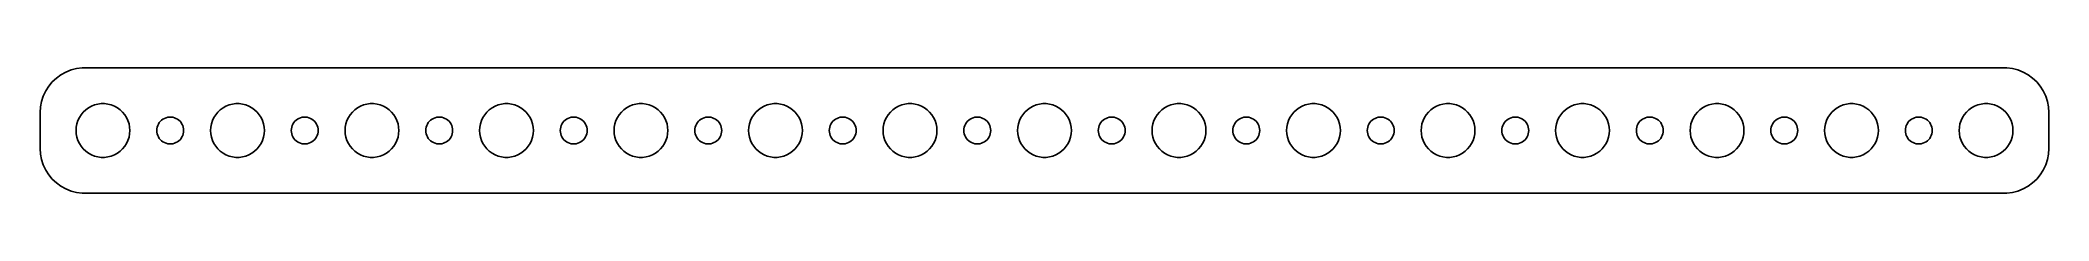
# Model space of a CAD drawing. Header units: metres. Extents: x -112 to 112, y -7 to 7.
import ezdxf

# ---------------------------------------------------------------- set-up
doc = ezdxf.new("R2010")
doc.units = ezdxf.units.M

msp = doc.modelspace()

# ---------------------------------------------------------------- linework, layer by layer
for p, q in [((-108.545, 6.75528), (-109.129, 6.52412)), ((-107.937, 6.91142), (-108.545, 6.75528)), ((-107.314, 6.99013), (-107.937, 6.91142)), ((107.314, 6.99013), (-107.314, 6.99013)), ((107.937, 6.91142), (107.314, 6.99013)), ((108.545, 6.75528), (107.937, 6.91142)), ((109.129, 6.52412), (108.545, 6.75528)), ((-111.045, 4.93892), (-111.382, 4.40877)), ((-110.645, 5.42273), (-111.045, 4.93892)), ((-110.187, 5.85255), (-110.645, 5.42273)), ((-109.679, 6.22163), (-110.187, 5.85255)), ((-109.129, 6.52412), (-109.679, 6.22163)), ((109.679, 6.22163), (109.129, 6.52412)), ((110.187, 5.85255), (109.679, 6.22163)), ((110.645, 5.42273), (110.187, 5.85255)), ((111.045, 4.93892), (110.645, 5.42273)), ((111.382, 4.40877), (111.045, 4.93892)), ((-111.961, 2.62666), (-112, 2)), ((-111.843, 3.24344), (-111.961, 2.62666)), ((-111.649, 3.84062), (-111.843, 3.24344)), ((-111.382, 4.40877), (-111.649, 3.84062)), ((-107.187, 2.05363), (-106.912, 2.31154)), ((-106.912, 2.31154), (-106.607, 2.53297)), ((-106.607, 2.53297), (-106.277, 2.71448)), ((-106.277, 2.71448), (-105.927, 2.85316)), ((-105.927, 2.85316), (-105.562, 2.94685)), ((-105.562, 2.94685), (-105.188, 2.99408)), ((-105.188, 2.99408), (-104.812, 2.99408)), ((-104.812, 2.99408), (-104.438, 2.94685)), ((-104.438, 2.94685), (-104.073, 2.85316)), ((-104.073, 2.85316), (-103.723, 2.71448)), ((-103.723, 2.71448), (-103.393, 2.53297)), ((-103.393, 2.53297), (-103.088, 2.31154)), ((-103.088, 2.31154), (-102.813, 2.05363)), ((-92.1869, 2.05363), (-91.9123, 2.31154)), ((-91.9123, 2.31154), (-91.6075, 2.53297)), ((-91.6075, 2.53297), (-91.2773, 2.71448)), ((-91.2773, 2.71448), (-90.927, 2.85316)), ((-90.927, 2.85316), (-90.5621, 2.94685)), ((-90.5621, 2.94685), (-90.1884, 2.99408)), ((-90.1884, 2.99408), (-89.8116, 2.99408)), ((-89.8116, 2.99408), (-89.4379, 2.94685)), ((-89.4379, 2.94685), (-89.073, 2.85316)), ((-89.073, 2.85316), (-88.7227, 2.71448)), ((-88.7227, 2.71448), (-88.3925, 2.53297)), ((-88.3925, 2.53297), (-88.0877, 2.31154)), ((-88.0877, 2.31154), (-87.8131, 2.05363)), ((-77.1869, 2.05363), (-76.9123, 2.31154)), ((-76.9123, 2.31154), (-76.6075, 2.53297)), ((-76.6075, 2.53297), (-76.2773, 2.71448)), ((-76.2773, 2.71448), (-75.927, 2.85316)), ((-75.927, 2.85316), (-75.5621, 2.94685)), ((-75.5621, 2.94685), (-75.1884, 2.99408)), ((-75.1884, 2.99408), (-74.8116, 2.99408)), ((-74.8116, 2.99408), (-74.4379, 2.94685)), ((-74.4379, 2.94685), (-74.073, 2.85316)), ((-74.073, 2.85316), (-73.7227, 2.71448)), ((-73.7227, 2.71448), (-73.3925, 2.53297)), ((-73.3925, 2.53297), (-73.0877, 2.31154)), ((-73.0877, 2.31154), (-72.8131, 2.05363)), ((-62.1869, 2.05363), (-61.9123, 2.31154)), ((-61.9123, 2.31154), (-61.6075, 2.53297)), ((-61.6075, 2.53297), (-61.2773, 2.71448)), ((-61.2773, 2.71448), (-60.927, 2.85316)), ((-60.927, 2.85316), (-60.5621, 2.94685)), ((-60.5621, 2.94685), (-60.1884, 2.99408)), ((-60.1884, 2.99408), (-59.8116, 2.99408)), ((-59.8116, 2.99408), (-59.4379, 2.94685)), ((-59.4379, 2.94685), (-59.0729, 2.85316)), ((-59.0729, 2.85316), (-58.7227, 2.71448)), ((-58.7227, 2.71448), (-58.3925, 2.53297)), ((-58.3925, 2.53297), (-58.0877, 2.31154)), ((-58.0877, 2.31154), (-57.8131, 2.05363)), ((-47.1869, 2.05363), (-46.9123, 2.31154)), ((-46.9123, 2.31154), (-46.6075, 2.53297)), ((-46.6075, 2.53297), (-46.2773, 2.71448)), ((-46.2773, 2.71448), (-45.927, 2.85316)), ((-45.927, 2.85316), (-45.5621, 2.94685)), ((-45.5621, 2.94685), (-45.1884, 2.99408)), ((-45.1884, 2.99408), (-44.8116, 2.99408)), ((-44.8116, 2.99408), (-44.4379, 2.94685)), ((-44.4379, 2.94685), (-44.0729, 2.85316)), ((-44.0729, 2.85316), (-43.7227, 2.71448)), ((-43.7227, 2.71448), (-43.3925, 2.53297)), ((-43.3925, 2.53297), (-43.0877, 2.31154)), ((-43.0877, 2.31154), (-42.8131, 2.05363)), ((-32.1869, 2.05363), (-31.9123, 2.31154)), ((-31.9123, 2.31154), (-31.6075, 2.53297)), ((-31.6075, 2.53297), (-31.2773, 2.71448)), ((-31.2773, 2.71448), (-30.927, 2.85316)), ((-30.927, 2.85316), (-30.5621, 2.94685)), ((-30.5621, 2.94685), (-30.1884, 2.99408)), ((-30.1884, 2.99408), (-29.8116, 2.99408)), ((-29.8116, 2.99408), (-29.4379, 2.94685)), ((-29.4379, 2.94685), (-29.0729, 2.85316)), ((-29.0729, 2.85316), (-28.7227, 2.71448)), ((-28.7227, 2.71448), (-28.3925, 2.53297)), ((-28.3925, 2.53297), (-28.0877, 2.31154)), ((-28.0877, 2.31154), (-27.8131, 2.05363)), ((-17.1869, 2.05363), (-16.9123, 2.31154)), ((-16.9123, 2.31154), (-16.6075, 2.53297)), ((-16.6075, 2.53297), (-16.2773, 2.71448)), ((-16.2773, 2.71448), (-15.927, 2.85316)), ((-15.927, 2.85316), (-15.5621, 2.94685)), ((-15.5621, 2.94685), (-15.1884, 2.99408)), ((-15.1884, 2.99408), (-14.8116, 2.99408)), ((-14.8116, 2.99408), (-14.4379, 2.94685)), ((-14.4379, 2.94685), (-14.0729, 2.85316)), ((-14.0729, 2.85316), (-13.7227, 2.71448)), ((-13.7227, 2.71448), (-13.3925, 2.53297)), ((-13.3925, 2.53297), (-13.0877, 2.31154)), ((-13.0877, 2.31154), (-12.8131, 2.05363)), ((-2.1869, 2.05363), (-1.91226, 2.31154)), ((-1.91226, 2.31154), (-1.60747, 2.53297)), ((-1.60747, 2.53297), (-1.27733, 2.71448)), ((-1.27733, 2.71448), (-0.927048, 2.85316)), ((-0.927048, 2.85316), (-0.562134, 2.94685)), ((-0.562134, 2.94685), (-0.18837, 2.99408)), ((-0.18837, 2.99408), (0.18837, 2.99408)), ((0.18837, 2.99408), (0.562134, 2.94685)), ((0.562134, 2.94685), (0.927048, 2.85316)), ((0.927048, 2.85316), (1.27733, 2.71448)), ((1.27733, 2.71448), (1.60747, 2.53297)), ((1.60747, 2.53297), (1.91226, 2.31154)), ((1.91226, 2.31154), (2.1869, 2.05363)), ((12.8131, 2.05363), (13.0877, 2.31154)), ((13.0877, 2.31154), (13.3925, 2.53297)), ((13.3925, 2.53297), (13.7227, 2.71448)), ((13.7227, 2.71448), (14.0729, 2.85316)), ((14.0729, 2.85316), (14.4379, 2.94685)), ((14.4379, 2.94685), (14.8116, 2.99408)), ((14.8116, 2.99408), (15.1884, 2.99408)), ((15.1884, 2.99408), (15.5621, 2.94685)), ((15.5621, 2.94685), (15.927, 2.85316)), ((15.927, 2.85316), (16.2773, 2.71448)), ((16.2773, 2.71448), (16.6075, 2.53297)), ((16.6075, 2.53297), (16.9123, 2.31154)), ((16.9123, 2.31154), (17.1869, 2.05363)), ((27.8131, 2.05363), (28.0877, 2.31154)), ((28.0877, 2.31154), (28.3925, 2.53297)), ((28.3925, 2.53297), (28.7227, 2.71448)), ((28.7227, 2.71448), (29.0729, 2.85316)), ((29.0729, 2.85316), (29.4379, 2.94685)), ((29.4379, 2.94685), (29.8116, 2.99408)), ((29.8116, 2.99408), (30.1884, 2.99408)), ((30.1884, 2.99408), (30.5621, 2.94685)), ((30.5621, 2.94685), (30.927, 2.85316)), ((30.927, 2.85316), (31.2773, 2.71448)), ((31.2773, 2.71448), (31.6075, 2.53297)), ((31.6075, 2.53297), (31.9123, 2.31154)), ((31.9123, 2.31154), (32.1869, 2.05363)), ((42.8131, 2.05363), (43.0877, 2.31154)), ((43.0877, 2.31154), (43.3925, 2.53297)), ((43.3925, 2.53297), (43.7227, 2.71448)), ((43.7227, 2.71448), (44.0729, 2.85316)), ((44.0729, 2.85316), (44.4379, 2.94685)), ((44.4379, 2.94685), (44.8116, 2.99408)), ((44.8116, 2.99408), (45.1884, 2.99408)), ((45.1884, 2.99408), (45.5621, 2.94685)), ((45.5621, 2.94685), (45.927, 2.85316)), ((45.927, 2.85316), (46.2773, 2.71448)), ((46.2773, 2.71448), (46.6075, 2.53297)), ((46.6075, 2.53297), (46.9123, 2.31154)), ((46.9123, 2.31154), (47.1869, 2.05363)), ((57.8131, 2.05363), (58.0877, 2.31154)), ((58.0877, 2.31154), (58.3925, 2.53297)), ((58.3925, 2.53297), (58.7227, 2.71448)), ((58.7227, 2.71448), (59.0729, 2.85316)), ((59.0729, 2.85316), (59.4379, 2.94685)), ((59.4379, 2.94685), (59.8116, 2.99408)), ((59.8116, 2.99408), (60.1884, 2.99408)), ((60.1884, 2.99408), (60.5621, 2.94685)), ((60.5621, 2.94685), (60.927, 2.85316)), ((60.927, 2.85316), (61.2773, 2.71448)), ((61.2773, 2.71448), (61.6075, 2.53297)), ((61.6075, 2.53297), (61.9123, 2.31154)), ((61.9123, 2.31154), (62.1869, 2.05363)), ((72.8131, 2.05363), (73.0877, 2.31154)), ((73.0877, 2.31154), (73.3925, 2.53297)), ((73.3925, 2.53297), (73.7227, 2.71448)), ((73.7227, 2.71448), (74.073, 2.85316)), ((74.073, 2.85316), (74.4379, 2.94685)), ((74.4379, 2.94685), (74.8116, 2.99408)), ((74.8116, 2.99408), (75.1884, 2.99408)), ((75.1884, 2.99408), (75.5621, 2.94685)), ((75.5621, 2.94685), (75.927, 2.85316)), ((75.927, 2.85316), (76.2773, 2.71448)), ((76.2773, 2.71448), (76.6075, 2.53297)), ((76.6075, 2.53297), (76.9123, 2.31154)), ((76.9123, 2.31154), (77.1869, 2.05363)), ((87.8131, 2.05363), (88.0877, 2.31154)), ((88.0877, 2.31154), (88.3925, 2.53297)), ((88.3925, 2.53297), (88.7227, 2.71448)), ((88.7227, 2.71448), (89.073, 2.85316)), ((89.073, 2.85316), (89.4379, 2.94685)), ((89.4379, 2.94685), (89.8116, 2.99408)), ((89.8116, 2.99408), (90.1884, 2.99408)), ((90.1884, 2.99408), (90.5621, 2.94685)), ((90.5621, 2.94685), (90.927, 2.85316)), ((90.927, 2.85316), (91.2773, 2.71448)), ((91.2773, 2.71448), (91.6075, 2.53297)), ((91.6075, 2.53297), (91.9123, 2.31154)), ((91.9123, 2.31154), (92.1869, 2.05363)), ((102.813, 2.05363), (103.088, 2.31154)), ((103.088, 2.31154), (103.393, 2.53297)), ((103.393, 2.53297), (103.723, 2.71448)), ((103.723, 2.71448), (104.073, 2.85316)), ((104.073, 2.85316), (104.438, 2.94685)), ((104.438, 2.94685), (104.812, 2.99408)), ((104.812, 2.99408), (105.188, 2.99408)), ((105.188, 2.99408), (105.562, 2.94685)), ((105.562, 2.94685), (105.927, 2.85316)), ((105.927, 2.85316), (106.277, 2.71448)), ((106.277, 2.71448), (106.607, 2.53297)), ((106.607, 2.53297), (106.912, 2.31154)), ((106.912, 2.31154), (107.187, 2.05363)), ((111.649, 3.84062), (111.382, 4.40877)), ((111.843, 3.24344), (111.649, 3.84062)), ((111.961, 2.62666), (111.843, 3.24344)), ((112, 2), (111.961, 2.62666)), ((-112, 2), (-112, -2)), ((-108, 0), (-107.976, 0.375992)), ((-107.976, -0.375992), (-108, 0)), ((-107.976, 0.375992), (-107.906, 0.746063)), ((-107.906, 0.746063), (-107.789, 1.10437)), ((-107.789, 1.10437), (-107.629, 1.44525)), ((-107.629, 1.44525), (-107.427, 1.76335)), ((-107.427, 1.76335), (-107.187, 2.05363)), ((-102.813, 2.05363), (-102.573, 1.76335)), ((-102.573, 1.76335), (-102.371, 1.44525)), ((-102.371, 1.44525), (-102.211, 1.10437)), ((-102.211, 1.10437), (-102.094, 0.746063)), ((-102.094, 0.746063), (-102.024, 0.375992)), ((-102.024, 0.375992), (-102, 0)), ((-102, 0), (-102.024, -0.375992)), ((-99, 0), (-98.9882, 0.187988)), ((-98.9882, -0.187988), (-99, 0)), ((-98.9882, 0.187988), (-98.9529, 0.373032)), ((-98.9529, 0.373032), (-98.8947, 0.552185)), ((-98.8947, 0.552185), (-98.8145, 0.722626)), ((-98.8145, 0.722626), (-98.7135, 0.881668)), ((-98.7135, 0.881668), (-98.5934, 1.02681)), ((-98.5934, 1.02681), (-98.4561, 1.15576)), ((-98.4561, 1.15576), (-98.3037, 1.26648)), ((-98.3037, 1.26648), (-98.1387, 1.35724)), ((-98.1387, 1.35724), (-97.9635, 1.42657)), ((-97.9635, 1.42657), (-97.7811, 1.47342)), ((-97.7811, 1.47342), (-97.5942, 1.49704)), ((-97.5942, 1.49704), (-97.4058, 1.49704)), ((-97.4058, 1.49704), (-97.2189, 1.47342)), ((-97.2189, 1.47342), (-97.0365, 1.42657)), ((-97.0365, 1.42657), (-96.8613, 1.35724)), ((-96.8613, 1.35724), (-96.6963, 1.26648)), ((-96.6963, 1.26648), (-96.5439, 1.15576)), ((-96.5439, 1.15576), (-96.4065, 1.02681)), ((-96.4065, 1.02681), (-96.2865, 0.881668)), ((-96.2865, 0.881668), (-96.1855, 0.722626)), ((-96.1855, 0.722626), (-96.1053, 0.552185)), ((-96.1053, 0.552185), (-96.0471, 0.373032)), ((-96.0471, 0.373032), (-96.0118, 0.187988)), ((-96.0118, 0.187988), (-96, 0)), ((-96, 0), (-96.0118, -0.187988)), ((-93, 0), (-92.9763, 0.375992)), ((-92.9763, -0.375992), (-93, 0)), ((-92.9763, 0.375992), (-92.9057, 0.746063)), ((-92.9057, 0.746063), (-92.7893, 1.10437)), ((-92.7893, 1.10437), (-92.6289, 1.44525)), ((-92.6289, 1.44525), (-92.427, 1.76335)), ((-92.427, 1.76335), (-92.1869, 2.05363)), ((-87.8131, 2.05363), (-87.573, 1.76335)), ((-87.573, 1.76335), (-87.3711, 1.44525)), ((-87.3711, 1.44525), (-87.2107, 1.10437)), ((-87.2107, 1.10437), (-87.0943, 0.746063)), ((-87.0943, 0.746063), (-87.0237, 0.375992)), ((-87.0237, 0.375992), (-87, 0)), ((-87, 0), (-87.0237, -0.375992)), ((-84, 0), (-83.9882, 0.187988)), ((-83.9882, -0.187988), (-84, 0)), ((-83.9882, 0.187988), (-83.9529, 0.373032)), ((-83.9529, 0.373032), (-83.8947, 0.552185)), ((-83.8947, 0.552185), (-83.8145, 0.722626)), ((-83.8145, 0.722626), (-83.7135, 0.881668)), ((-83.7135, 0.881668), (-83.5934, 1.02681)), ((-83.5934, 1.02681), (-83.4561, 1.15576)), ((-83.4561, 1.15576), (-83.3037, 1.26648)), ((-83.3037, 1.26648), (-83.1387, 1.35724)), ((-83.1387, 1.35724), (-82.9635, 1.42657)), ((-82.9635, 1.42657), (-82.7811, 1.47342)), ((-82.7811, 1.47342), (-82.5942, 1.49704)), ((-82.5942, 1.49704), (-82.4058, 1.49704)), ((-82.4058, 1.49704), (-82.2189, 1.47342)), ((-82.2189, 1.47342), (-82.0365, 1.42657)), ((-82.0365, 1.42657), (-81.8613, 1.35724)), ((-81.8613, 1.35724), (-81.6963, 1.26648)), ((-81.6963, 1.26648), (-81.5439, 1.15576)), ((-81.5439, 1.15576), (-81.4065, 1.02681)), ((-81.4065, 1.02681), (-81.2865, 0.881668)), ((-81.2865, 0.881668), (-81.1855, 0.722626)), ((-81.1855, 0.722626), (-81.1053, 0.552185)), ((-81.1053, 0.552185), (-81.0471, 0.373032)), ((-81.0471, 0.373032), (-81.0118, 0.187988)), ((-81.0118, 0.187988), (-81, 0)), ((-81, 0), (-81.0118, -0.187988)), ((-78, 0), (-77.9763, 0.375992)), ((-77.9763, -0.375992), (-78, 0)), ((-77.9763, 0.375992), (-77.9057, 0.746063)), ((-77.9057, 0.746063), (-77.7893, 1.10437)), ((-77.7893, 1.10437), (-77.6289, 1.44525)), ((-77.6289, 1.44525), (-77.427, 1.76335)), ((-77.427, 1.76335), (-77.1869, 2.05363)), ((-72.8131, 2.05363), (-72.573, 1.76335)), ((-72.573, 1.76335), (-72.3711, 1.44525)), ((-72.3711, 1.44525), (-72.2107, 1.10437)), ((-72.2107, 1.10437), (-72.0943, 0.746063)), ((-72.0943, 0.746063), (-72.0237, 0.375992)), ((-72.0237, 0.375992), (-72, 0)), ((-72, 0), (-72.0237, -0.375992)), ((-69, 0), (-68.9882, 0.187988)), ((-68.9882, -0.187988), (-69, 0)), ((-68.9882, 0.187988), (-68.9529, 0.373032)), ((-68.9529, 0.373032), (-68.8947, 0.552185)), ((-68.8947, 0.552185), (-68.8145, 0.722626)), ((-68.8145, 0.722626), (-68.7135, 0.881668)), ((-68.7135, 0.881668), (-68.5934, 1.02681)), ((-68.5934, 1.02681), (-68.4561, 1.15576)), ((-68.4561, 1.15576), (-68.3037, 1.26648)), ((-68.3037, 1.26648), (-68.1387, 1.35724)), ((-68.1387, 1.35724), (-67.9635, 1.42657)), ((-67.9635, 1.42657), (-67.7811, 1.47342)), ((-67.7811, 1.47342), (-67.5942, 1.49704)), ((-67.5942, 1.49704), (-67.4058, 1.49704)), ((-67.4058, 1.49704), (-67.2189, 1.47342)), ((-67.2189, 1.47342), (-67.0365, 1.42657)), ((-67.0365, 1.42657), (-66.8613, 1.35724)), ((-66.8613, 1.35724), (-66.6963, 1.26648)), ((-66.6963, 1.26648), (-66.5439, 1.15576)), ((-66.5439, 1.15576), (-66.4065, 1.02681)), ((-66.4065, 1.02681), (-66.2865, 0.881668)), ((-66.2865, 0.881668), (-66.1855, 0.722626)), ((-66.1855, 0.722626), (-66.1053, 0.552185)), ((-66.1053, 0.552185), (-66.0471, 0.373032)), ((-66.0471, 0.373032), (-66.0118, 0.187988)), ((-66.0118, 0.187988), (-66, 0)), ((-66, 0), (-66.0118, -0.187988)), ((-63, 0), (-62.9763, 0.375992)), ((-62.9763, -0.375992), (-63, 0)), ((-62.9763, 0.375992), (-62.9057, 0.746063)), ((-62.9057, 0.746063), (-62.7893, 1.10437)), ((-62.7893, 1.10437), (-62.6289, 1.44525)), ((-62.6289, 1.44525), (-62.427, 1.76335)), ((-62.427, 1.76335), (-62.1869, 2.05363)), ((-57.8131, 2.05363), (-57.5729, 1.76335)), ((-57.5729, 1.76335), (-57.3711, 1.44525)), ((-57.3711, 1.44525), (-57.2107, 1.10437)), ((-57.2107, 1.10437), (-57.0942, 0.746063)), ((-57.0942, 0.746063), (-57.0237, 0.375992)), ((-57.0237, 0.375992), (-57, 0)), ((-57, 0), (-57.0237, -0.375992)), ((-54, 0), (-53.9882, 0.187988)), ((-53.9882, -0.187988), (-54, 0)), ((-53.9882, 0.187988), (-53.9529, 0.373032)), ((-53.9529, 0.373032), (-53.8947, 0.552185)), ((-53.8947, 0.552185), (-53.8145, 0.722626)), ((-53.8145, 0.722626), (-53.7135, 0.881668)), ((-53.7135, 0.881668), (-53.5934, 1.02681)), ((-53.5934, 1.02681), (-53.4561, 1.15576)), ((-53.4561, 1.15576), (-53.3037, 1.26648)), ((-53.3037, 1.26648), (-53.1387, 1.35724)), ((-53.1387, 1.35724), (-52.9635, 1.42657)), ((-52.9635, 1.42657), (-52.7811, 1.47342)), ((-52.7811, 1.47342), (-52.5942, 1.49704)), ((-52.5942, 1.49704), (-52.4058, 1.49704)), ((-52.4058, 1.49704), (-52.2189, 1.47342)), ((-52.2189, 1.47342), (-52.0365, 1.42657)), ((-52.0365, 1.42657), (-51.8613, 1.35724)), ((-51.8613, 1.35724), (-51.6963, 1.26648)), ((-51.6963, 1.26648), (-51.5439, 1.15576)), ((-51.5439, 1.15576), (-51.4065, 1.02681)), ((-51.4065, 1.02681), (-51.2865, 0.881668)), ((-51.2865, 0.881668), (-51.1855, 0.722626)), ((-51.1855, 0.722626), (-51.1053, 0.552185)), ((-51.1053, 0.552185), (-51.0471, 0.373032)), ((-51.0471, 0.373032), (-51.0118, 0.187988)), ((-51.0118, 0.187988), (-51, 0)), ((-51, 0), (-51.0118, -0.187988)), ((-48, 0), (-47.9763, 0.375992)), ((-47.9763, -0.375992), (-48, 0)), ((-47.9763, 0.375992), (-47.9057, 0.746063)), ((-47.9057, 0.746063), (-47.7893, 1.10437)), ((-47.7893, 1.10437), (-47.6289, 1.44525)), ((-47.6289, 1.44525), (-47.427, 1.76335)), ((-47.427, 1.76335), (-47.1869, 2.05363)), ((-42.8131, 2.05363), (-42.5729, 1.76335)), ((-42.5729, 1.76335), (-42.3711, 1.44525)), ((-42.3711, 1.44525), (-42.2107, 1.10437)), ((-42.2107, 1.10437), (-42.0942, 0.746063)), ((-42.0942, 0.746063), (-42.0237, 0.375992)), ((-42.0237, 0.375992), (-42, 0)), ((-42, 0), (-42.0237, -0.375992)), ((-39, 0), (-38.9882, 0.187988)), ((-38.9882, -0.187988), (-39, 0)), ((-38.9882, 0.187988), (-38.9529, 0.373032)), ((-38.9529, 0.373032), (-38.8947, 0.552185)), ((-38.8947, 0.552185), (-38.8145, 0.722626)), ((-38.8145, 0.722626), (-38.7135, 0.881668)), ((-38.7135, 0.881668), (-38.5934, 1.02681)), ((-38.5934, 1.02681), (-38.4561, 1.15576)), ((-38.4561, 1.15576), (-38.3037, 1.26648)), ((-38.3037, 1.26648), (-38.1387, 1.35724)), ((-38.1387, 1.35724), (-37.9635, 1.42657)), ((-37.9635, 1.42657), (-37.7811, 1.47342)), ((-37.7811, 1.47342), (-37.5942, 1.49704)), ((-37.5942, 1.49704), (-37.4058, 1.49704)), ((-37.4058, 1.49704), (-37.2189, 1.47342)), ((-37.2189, 1.47342), (-37.0365, 1.42657)), ((-37.0365, 1.42657), (-36.8613, 1.35724)), ((-36.8613, 1.35724), (-36.6963, 1.26648)), ((-36.6963, 1.26648), (-36.5439, 1.15576)), ((-36.5439, 1.15576), (-36.4065, 1.02681)), ((-36.4065, 1.02681), (-36.2865, 0.881668)), ((-36.2865, 0.881668), (-36.1855, 0.722626)), ((-36.1855, 0.722626), (-36.1053, 0.552185)), ((-36.1053, 0.552185), (-36.0471, 0.373032)), ((-36.0471, 0.373032), (-36.0118, 0.187988)), ((-36.0118, 0.187988), (-36, 0)), ((-36, 0), (-36.0118, -0.187988)), ((-33, 0), (-32.9763, 0.375992)), ((-32.9763, -0.375992), (-33, 0)), ((-32.9763, 0.375992), (-32.9057, 0.746063)), ((-32.9057, 0.746063), (-32.7893, 1.10437)), ((-32.7893, 1.10437), (-32.6289, 1.44525)), ((-32.6289, 1.44525), (-32.427, 1.76335)), ((-32.427, 1.76335), (-32.1869, 2.05363)), ((-27.8131, 2.05363), (-27.5729, 1.76335)), ((-27.5729, 1.76335), (-27.3711, 1.44525)), ((-27.3711, 1.44525), (-27.2107, 1.10437)), ((-27.2107, 1.10437), (-27.0942, 0.746063)), ((-27.0942, 0.746063), (-27.0237, 0.375992)), ((-27.0237, 0.375992), (-27, 0)), ((-27, 0), (-27.0237, -0.375992)), ((-24, 0), (-23.9882, 0.187988)), ((-23.9882, -0.187988), (-24, 0)), ((-23.9882, 0.187988), (-23.9529, 0.373032)), ((-23.9529, 0.373032), (-23.8947, 0.552185)), ((-23.8947, 0.552185), (-23.8145, 0.722626)), ((-23.8145, 0.722626), (-23.7135, 0.881668)), ((-23.7135, 0.881668), (-23.5934, 1.02681)), ((-23.5934, 1.02681), (-23.4561, 1.15576)), ((-23.4561, 1.15576), (-23.3037, 1.26648)), ((-23.3037, 1.26648), (-23.1387, 1.35724)), ((-23.1387, 1.35724), (-22.9635, 1.42657)), ((-22.9635, 1.42657), (-22.7811, 1.47342)), ((-22.7811, 1.47342), (-22.5942, 1.49704)), ((-22.5942, 1.49704), (-22.4058, 1.49704)), ((-22.4058, 1.49704), (-22.2189, 1.47342)), ((-22.2189, 1.47342), (-22.0365, 1.42657)), ((-22.0365, 1.42657), (-21.8613, 1.35724)), ((-21.8613, 1.35724), (-21.6963, 1.26648)), ((-21.6963, 1.26648), (-21.5439, 1.15576)), ((-21.5439, 1.15576), (-21.4065, 1.02681)), ((-21.4065, 1.02681), (-21.2865, 0.881668)), ((-21.2865, 0.881668), (-21.1855, 0.722626)), ((-21.1855, 0.722626), (-21.1053, 0.552185)), ((-21.1053, 0.552185), (-21.0471, 0.373032)), ((-21.0471, 0.373032), (-21.0118, 0.187988)), ((-21.0118, 0.187988), (-21, 0)), ((-21, 0), (-21.0118, -0.187988)), ((-18, 0), (-17.9763, 0.375992)), ((-17.9763, -0.375992), (-18, 0)), ((-17.9763, 0.375992), (-17.9057, 0.746063)), ((-17.9057, 0.746063), (-17.7893, 1.10437)), ((-17.7893, 1.10437), (-17.6289, 1.44525)), ((-17.6289, 1.44525), (-17.427, 1.76335)), ((-17.427, 1.76335), (-17.1869, 2.05363)), ((-12.8131, 2.05363), (-12.5729, 1.76335)), ((-12.5729, 1.76335), (-12.3711, 1.44525)), ((-12.3711, 1.44525), (-12.2107, 1.10437)), ((-12.2107, 1.10437), (-12.0942, 0.746063)), ((-12.0942, 0.746063), (-12.0237, 0.375992)), ((-12.0237, 0.375992), (-12, 0)), ((-12, 0), (-12.0237, -0.375992)), ((-9, 0), (-8.98816, 0.187988)), ((-8.98816, -0.187988), (-9, 0)), ((-8.98816, 0.187988), (-8.95287, 0.373032)), ((-8.95287, 0.373032), (-8.89465, 0.552185)), ((-8.89465, 0.552185), (-8.81445, 0.722626)), ((-8.81445, 0.722626), (-8.71352, 0.881668)), ((-8.71352, 0.881668), (-8.59344, 1.02681)), ((-8.59344, 1.02681), (-8.45613, 1.15576)), ((-8.45613, 1.15576), (-8.30373, 1.26648)), ((-8.30373, 1.26648), (-8.13866, 1.35724)), ((-8.13866, 1.35724), (-7.96352, 1.42657)), ((-7.96352, 1.42657), (-7.78107, 1.47342)), ((-7.78107, 1.47342), (-7.59418, 1.49704)), ((-7.59418, 1.49704), (-7.40581, 1.49704)), ((-7.40581, 1.49704), (-7.21892, 1.47342)), ((-7.21892, 1.47342), (-7.03647, 1.42657)), ((-7.03647, 1.42657), (-6.86133, 1.35724)), ((-6.86133, 1.35724), (-6.69626, 1.26648)), ((-6.69626, 1.26648), (-6.54385, 1.15576)), ((-6.54385, 1.15576), (-6.40654, 1.02681)), ((-6.40654, 1.02681), (-6.28647, 0.881668)), ((-6.28647, 0.881668), (-6.18553, 0.722626)), ((-6.18553, 0.722626), (-6.10533, 0.552185)), ((-6.10533, 0.552185), (-6.04712, 0.373032)), ((-6.04712, 0.373032), (-6.01183, 0.187988)), ((-6.01183, 0.187988), (-6, 0)), ((-6, 0), (-6.01183, -0.187988)), ((-3, 0), (-2.97633, 0.375992)), ((-2.97633, -0.375992), (-3, 0)), ((-2.97633, 0.375992), (-2.90575, 0.746063)), ((-2.90575, 0.746063), (-2.78932, 1.10437)), ((-2.78932, 1.10437), (-2.62891, 1.44525)), ((-2.62891, 1.44525), (-2.42705, 1.76335)), ((-2.42705, 1.76335), (-2.1869, 2.05363)), ((2.1869, 2.05363), (2.42705, 1.76335)), ((2.42705, 1.76335), (2.62891, 1.44525)), ((2.62891, 1.44525), (2.78932, 1.10437)), ((2.78932, 1.10437), (2.90575, 0.746063)), ((2.90575, 0.746063), (2.97633, 0.375992)), ((2.97633, 0.375992), (3, 0)), ((3, 0), (2.97633, -0.375992)), ((6, 0), (6.01183, 0.187988)), ((6.01183, -0.187988), (6, 0)), ((6.01183, 0.187988), (6.04712, 0.373032)), ((6.04712, 0.373032), (6.10533, 0.552185)), ((6.10533, 0.552185), (6.18553, 0.722626)), ((6.18553, 0.722626), (6.28647, 0.881668)), ((6.28647, 0.881668), (6.40654, 1.02681)), ((6.40654, 1.02681), (6.54385, 1.15576)), ((6.54385, 1.15576), (6.69626, 1.26648)), ((6.69626, 1.26648), (6.86133, 1.35724)), ((6.86133, 1.35724), (7.03647, 1.42657)), ((7.03647, 1.42657), (7.21892, 1.47342)), ((7.21892, 1.47342), (7.40581, 1.49704)), ((7.40581, 1.49704), (7.59418, 1.49704)), ((7.59418, 1.49704), (7.78107, 1.47342)), ((7.78107, 1.47342), (7.96352, 1.42657)), ((7.96352, 1.42657), (8.13866, 1.35724)), ((8.13866, 1.35724), (8.30373, 1.26648)), ((8.30373, 1.26648), (8.45613, 1.15576)), ((8.45613, 1.15576), (8.59344, 1.02681)), ((8.59344, 1.02681), (8.71352, 0.881668)), ((8.71352, 0.881668), (8.81445, 0.722626)), ((8.81445, 0.722626), (8.89465, 0.552185)), ((8.89465, 0.552185), (8.95287, 0.373032)), ((8.95287, 0.373032), (8.98816, 0.187988)), ((8.98816, 0.187988), (9, 0)), ((9, 0), (8.98816, -0.187988)), ((12, 0), (12.0237, 0.375992)), ((12.0237, -0.375992), (12, 0)), ((12.0237, 0.375992), (12.0942, 0.746063)), ((12.0942, 0.746063), (12.2107, 1.10437)), ((12.2107, 1.10437), (12.3711, 1.44525)), ((12.3711, 1.44525), (12.5729, 1.76335)), ((12.5729, 1.76335), (12.8131, 2.05363)), ((17.1869, 2.05363), (17.427, 1.76335)), ((17.427, 1.76335), (17.6289, 1.44525)), ((17.6289, 1.44525), (17.7893, 1.10437)), ((17.7893, 1.10437), (17.9057, 0.746063)), ((17.9057, 0.746063), (17.9763, 0.375992)), ((17.9763, 0.375992), (18, 0)), ((18, 0), (17.9763, -0.375992)), ((21, 0), (21.0118, 0.187988)), ((21.0118, -0.187988), (21, 0)), ((21.0118, 0.187988), (21.0471, 0.373032)), ((21.0471, 0.373032), (21.1053, 0.552185)), ((21.1053, 0.552185), (21.1855, 0.722626)), ((21.1855, 0.722626), (21.2865, 0.881668)), ((21.2865, 0.881668), (21.4065, 1.02681)), ((21.4065, 1.02681), (21.5439, 1.15576)), ((21.5439, 1.15576), (21.6963, 1.26648)), ((21.6963, 1.26648), (21.8613, 1.35724)), ((21.8613, 1.35724), (22.0365, 1.42657)), ((22.0365, 1.42657), (22.2189, 1.47342)), ((22.2189, 1.47342), (22.4058, 1.49704)), ((22.4058, 1.49704), (22.5942, 1.49704)), ((22.5942, 1.49704), (22.7811, 1.47342)), ((22.7811, 1.47342), (22.9635, 1.42657)), ((22.9635, 1.42657), (23.1387, 1.35724)), ((23.1387, 1.35724), (23.3037, 1.26648)), ((23.3037, 1.26648), (23.4561, 1.15576)), ((23.4561, 1.15576), (23.5934, 1.02681)), ((23.5934, 1.02681), (23.7135, 0.881668)), ((23.7135, 0.881668), (23.8145, 0.722626)), ((23.8145, 0.722626), (23.8947, 0.552185)), ((23.8947, 0.552185), (23.9529, 0.373032)), ((23.9529, 0.373032), (23.9882, 0.187988)), ((23.9882, 0.187988), (24, 0)), ((24, 0), (23.9882, -0.187988)), ((27, 0), (27.0237, 0.375992)), ((27.0237, -0.375992), (27, 0)), ((27.0237, 0.375992), (27.0942, 0.746063)), ((27.0942, 0.746063), (27.2107, 1.10437)), ((27.2107, 1.10437), (27.3711, 1.44525)), ((27.3711, 1.44525), (27.5729, 1.76335)), ((27.5729, 1.76335), (27.8131, 2.05363)), ((32.1869, 2.05363), (32.427, 1.76335)), ((32.427, 1.76335), (32.6289, 1.44525)), ((32.6289, 1.44525), (32.7893, 1.10437)), ((32.7893, 1.10437), (32.9057, 0.746063)), ((32.9057, 0.746063), (32.9763, 0.375992)), ((32.9763, 0.375992), (33, 0)), ((33, 0), (32.9763, -0.375992)), ((36, 0), (36.0118, 0.187988)), ((36.0118, -0.187988), (36, 0)), ((36.0118, 0.187988), (36.0471, 0.373032)), ((36.0471, 0.373032), (36.1053, 0.552185)), ((36.1053, 0.552185), (36.1855, 0.722626)), ((36.1855, 0.722626), (36.2865, 0.881668)), ((36.2865, 0.881668), (36.4065, 1.02681)), ((36.4065, 1.02681), (36.5439, 1.15576)), ((36.5439, 1.15576), (36.6963, 1.26648)), ((36.6963, 1.26648), (36.8613, 1.35724)), ((36.8613, 1.35724), (37.0365, 1.42657)), ((37.0365, 1.42657), (37.2189, 1.47342)), ((37.2189, 1.47342), (37.4058, 1.49704)), ((37.4058, 1.49704), (37.5942, 1.49704)), ((37.5942, 1.49704), (37.7811, 1.47342)), ((37.7811, 1.47342), (37.9635, 1.42657)), ((37.9635, 1.42657), (38.1387, 1.35724)), ((38.1387, 1.35724), (38.3037, 1.26648)), ((38.3037, 1.26648), (38.4561, 1.15576)), ((38.4561, 1.15576), (38.5934, 1.02681)), ((38.5934, 1.02681), (38.7135, 0.881668)), ((38.7135, 0.881668), (38.8145, 0.722626)), ((38.8145, 0.722626), (38.8947, 0.552185)), ((38.8947, 0.552185), (38.9529, 0.373032)), ((38.9529, 0.373032), (38.9882, 0.187988)), ((38.9882, 0.187988), (39, 0)), ((39, 0), (38.9882, -0.187988)), ((42, 0), (42.0237, 0.375992)), ((42.0237, -0.375992), (42, 0)), ((42.0237, 0.375992), (42.0942, 0.746063)), ((42.0942, 0.746063), (42.2107, 1.10437)), ((42.2107, 1.10437), (42.3711, 1.44525)), ((42.3711, 1.44525), (42.5729, 1.76335)), ((42.5729, 1.76335), (42.8131, 2.05363)), ((47.1869, 2.05363), (47.427, 1.76335)), ((47.427, 1.76335), (47.6289, 1.44525)), ((47.6289, 1.44525), (47.7893, 1.10437)), ((47.7893, 1.10437), (47.9057, 0.746063)), ((47.9057, 0.746063), (47.9763, 0.375992)), ((47.9763, 0.375992), (48, 0)), ((48, 0), (47.9763, -0.375992)), ((51, 0), (51.0118, 0.187988)), ((51.0118, -0.187988), (51, 0)), ((51.0118, 0.187988), (51.0471, 0.373032)), ((51.0471, 0.373032), (51.1053, 0.552185)), ((51.1053, 0.552185), (51.1855, 0.722626)), ((51.1855, 0.722626), (51.2865, 0.881668)), ((51.2865, 0.881668), (51.4065, 1.02681)), ((51.4065, 1.02681), (51.5439, 1.15576)), ((51.5439, 1.15576), (51.6963, 1.26648)), ((51.6963, 1.26648), (51.8613, 1.35724)), ((51.8613, 1.35724), (52.0365, 1.42657)), ((52.0365, 1.42657), (52.2189, 1.47342)), ((52.2189, 1.47342), (52.4058, 1.49704)), ((52.4058, 1.49704), (52.5942, 1.49704)), ((52.5942, 1.49704), (52.7811, 1.47342)), ((52.7811, 1.47342), (52.9635, 1.42657)), ((52.9635, 1.42657), (53.1387, 1.35724)), ((53.1387, 1.35724), (53.3037, 1.26648)), ((53.3037, 1.26648), (53.4561, 1.15576)), ((53.4561, 1.15576), (53.5934, 1.02681)), ((53.5934, 1.02681), (53.7135, 0.881668)), ((53.7135, 0.881668), (53.8145, 0.722626)), ((53.8145, 0.722626), (53.8947, 0.552185)), ((53.8947, 0.552185), (53.9529, 0.373032)), ((53.9529, 0.373032), (53.9882, 0.187988)), ((53.9882, 0.187988), (54, 0)), ((54, 0), (53.9882, -0.187988)), ((57, 0), (57.0237, 0.375992)), ((57.0237, -0.375992), (57, 0)), ((57.0237, 0.375992), (57.0942, 0.746063)), ((57.0942, 0.746063), (57.2107, 1.10437)), ((57.2107, 1.10437), (57.3711, 1.44525)), ((57.3711, 1.44525), (57.5729, 1.76335)), ((57.5729, 1.76335), (57.8131, 2.05363)), ((62.1869, 2.05363), (62.427, 1.76335)), ((62.427, 1.76335), (62.6289, 1.44525)), ((62.6289, 1.44525), (62.7893, 1.10437)), ((62.7893, 1.10437), (62.9057, 0.746063)), ((62.9057, 0.746063), (62.9763, 0.375992)), ((62.9763, 0.375992), (63, 0)), ((63, 0), (62.9763, -0.375992)), ((66, 0), (66.0118, 0.187988)), ((66.0118, -0.187988), (66, 0)), ((66.0118, 0.187988), (66.0471, 0.373032)), ((66.0471, 0.373032), (66.1053, 0.552185)), ((66.1053, 0.552185), (66.1855, 0.722626)), ((66.1855, 0.722626), (66.2865, 0.881668)), ((66.2865, 0.881668), (66.4065, 1.02681)), ((66.4065, 1.02681), (66.5439, 1.15576)), ((66.5439, 1.15576), (66.6963, 1.26648)), ((66.6963, 1.26648), (66.8613, 1.35724)), ((66.8613, 1.35724), (67.0365, 1.42657)), ((67.0365, 1.42657), (67.2189, 1.47342)), ((67.2189, 1.47342), (67.4058, 1.49704)), ((67.4058, 1.49704), (67.5942, 1.49704)), ((67.5942, 1.49704), (67.7811, 1.47342)), ((67.7811, 1.47342), (67.9635, 1.42657)), ((67.9635, 1.42657), (68.1387, 1.35724)), ((68.1387, 1.35724), (68.3037, 1.26648)), ((68.3037, 1.26648), (68.4561, 1.15576)), ((68.4561, 1.15576), (68.5934, 1.02681)), ((68.5934, 1.02681), (68.7135, 0.881668)), ((68.7135, 0.881668), (68.8145, 0.722626)), ((68.8145, 0.722626), (68.8947, 0.552185)), ((68.8947, 0.552185), (68.9529, 0.373032)), ((68.9529, 0.373032), (68.9882, 0.187988)), ((68.9882, 0.187988), (69, 0)), ((69, 0), (68.9882, -0.187988)), ((72, 0), (72.0237, 0.375992)), ((72.0237, -0.375992), (72, 0)), ((72.0237, 0.375992), (72.0943, 0.746063)), ((72.0943, 0.746063), (72.2107, 1.10437)), ((72.2107, 1.10437), (72.3711, 1.44525)), ((72.3711, 1.44525), (72.573, 1.76335)), ((72.573, 1.76335), (72.8131, 2.05363)), ((77.1869, 2.05363), (77.427, 1.76335)), ((77.427, 1.76335), (77.6289, 1.44525)), ((77.6289, 1.44525), (77.7893, 1.10437)), ((77.7893, 1.10437), (77.9057, 0.746063)), ((77.9057, 0.746063), (77.9763, 0.375992)), ((77.9763, 0.375992), (78, 0)), ((78, 0), (77.9763, -0.375992)), ((81, 0), (81.0118, 0.187988)), ((81.0118, -0.187988), (81, 0)), ((81.0118, 0.187988), (81.0471, 0.373032)), ((81.0471, 0.373032), (81.1053, 0.552185)), ((81.1053, 0.552185), (81.1855, 0.722626)), ((81.1855, 0.722626), (81.2865, 0.881668)), ((81.2865, 0.881668), (81.4065, 1.02681)), ((81.4065, 1.02681), (81.5439, 1.15576)), ((81.5439, 1.15576), (81.6963, 1.26648)), ((81.6963, 1.26648), (81.8613, 1.35724)), ((81.8613, 1.35724), (82.0365, 1.42657)), ((82.0365, 1.42657), (82.2189, 1.47342)), ((82.2189, 1.47342), (82.4058, 1.49704)), ((82.4058, 1.49704), (82.5942, 1.49704)), ((82.5942, 1.49704), (82.7811, 1.47342)), ((82.7811, 1.47342), (82.9635, 1.42657)), ((82.9635, 1.42657), (83.1387, 1.35724)), ((83.1387, 1.35724), (83.3037, 1.26648)), ((83.3037, 1.26648), (83.4561, 1.15576)), ((83.4561, 1.15576), (83.5934, 1.02681)), ((83.5934, 1.02681), (83.7135, 0.881668)), ((83.7135, 0.881668), (83.8145, 0.722626)), ((83.8145, 0.722626), (83.8947, 0.552185)), ((83.8947, 0.552185), (83.9529, 0.373032)), ((83.9529, 0.373032), (83.9882, 0.187988)), ((83.9882, 0.187988), (84, 0)), ((84, 0), (83.9882, -0.187988)), ((87, 0), (87.0237, 0.375992)), ((87.0237, -0.375992), (87, 0)), ((87.0237, 0.375992), (87.0943, 0.746063)), ((87.0943, 0.746063), (87.2107, 1.10437)), ((87.2107, 1.10437), (87.3711, 1.44525)), ((87.3711, 1.44525), (87.573, 1.76335)), ((87.573, 1.76335), (87.8131, 2.05363)), ((92.1869, 2.05363), (92.427, 1.76335)), ((92.427, 1.76335), (92.6289, 1.44525)), ((92.6289, 1.44525), (92.7893, 1.10437)), ((92.7893, 1.10437), (92.9057, 0.746063)), ((92.9057, 0.746063), (92.9763, 0.375992)), ((92.9763, 0.375992), (93, 0)), ((93, 0), (92.9763, -0.375992)), ((96, 0), (96.0118, 0.187988)), ((96.0118, -0.187988), (96, 0)), ((96.0118, 0.187988), (96.0471, 0.373032)), ((96.0471, 0.373032), (96.1053, 0.552185)), ((96.1053, 0.552185), (96.1855, 0.722626)), ((96.1855, 0.722626), (96.2865, 0.881668)), ((96.2865, 0.881668), (96.4065, 1.02681)), ((96.4065, 1.02681), (96.5439, 1.15576)), ((96.5439, 1.15576), (96.6963, 1.26648)), ((96.6963, 1.26648), (96.8613, 1.35724)), ((96.8613, 1.35724), (97.0365, 1.42657)), ((97.0365, 1.42657), (97.2189, 1.47342)), ((97.2189, 1.47342), (97.4058, 1.49704)), ((97.4058, 1.49704), (97.5942, 1.49704)), ((97.5942, 1.49704), (97.7811, 1.47342)), ((97.7811, 1.47342), (97.9635, 1.42657)), ((97.9635, 1.42657), (98.1387, 1.35724)), ((98.1387, 1.35724), (98.3037, 1.26648)), ((98.3037, 1.26648), (98.4561, 1.15576)), ((98.4561, 1.15576), (98.5934, 1.02681)), ((98.5934, 1.02681), (98.7135, 0.881668)), ((98.7135, 0.881668), (98.8145, 0.722626)), ((98.8145, 0.722626), (98.8947, 0.552185)), ((98.8947, 0.552185), (98.9529, 0.373032)), ((98.9529, 0.373032), (98.9882, 0.187988)), ((98.9882, 0.187988), (99, 0)), ((99, 0), (98.9882, -0.187988)), ((102, 0), (102.024, 0.375992)), ((102.024, -0.375992), (102, 0)), ((102.024, 0.375992), (102.094, 0.746063)), ((102.094, 0.746063), (102.211, 1.10437)), ((102.211, 1.10437), (102.371, 1.44525)), ((102.371, 1.44525), (102.573, 1.76335)), ((102.573, 1.76335), (102.813, 2.05363)), ((107.187, 2.05363), (107.427, 1.76335)), ((107.427, 1.76335), (107.629, 1.44525)), ((107.629, 1.44525), (107.789, 1.10437)), ((107.789, 1.10437), (107.906, 0.746063)), ((107.906, 0.746063), (107.976, 0.375992)), ((107.976, 0.375992), (108, 0)), ((108, 0), (107.976, -0.375992)), ((112, -2), (112, 2)), ((-112, -2), (-111.961, -2.62666)), ((-107.906, -0.746063), (-107.976, -0.375992)), ((-107.789, -1.10437), (-107.906, -0.746063)), ((-107.629, -1.44525), (-107.789, -1.10437)), ((-107.427, -1.76335), (-107.629, -1.44525)), ((-107.187, -2.05363), (-107.427, -1.76335)), ((-106.912, -2.31154), (-107.187, -2.05363)), ((-102.813, -2.05363), (-103.088, -2.31154)), ((-102.573, -1.76335), (-102.813, -2.05363)), ((-102.371, -1.44525), (-102.573, -1.76335)), ((-102.211, -1.10437), (-102.371, -1.44525)), ((-102.094, -0.746063), (-102.211, -1.10437)), ((-102.024, -0.375992), (-102.094, -0.746063)), ((-98.9529, -0.373032), (-98.9882, -0.187988)), ((-98.8947, -0.552185), (-98.9529, -0.373032)), ((-98.8145, -0.722626), (-98.8947, -0.552185)), ((-98.7135, -0.881668), (-98.8145, -0.722626)), ((-98.5934, -1.02681), (-98.7135, -0.881668)), ((-98.4561, -1.15576), (-98.5934, -1.02681)), ((-98.3037, -1.26648), (-98.4561, -1.15576)), ((-98.1387, -1.35724), (-98.3037, -1.26648)), ((-97.9635, -1.42657), (-98.1387, -1.35724)), ((-97.7811, -1.47342), (-97.9635, -1.42657)), ((-97.5942, -1.49704), (-97.7811, -1.47342)), ((-97.4058, -1.49704), (-97.5942, -1.49704)), ((-97.2189, -1.47342), (-97.4058, -1.49704)), ((-97.0365, -1.42657), (-97.2189, -1.47342)), ((-96.8613, -1.35724), (-97.0365, -1.42657)), ((-96.6963, -1.26648), (-96.8613, -1.35724)), ((-96.5439, -1.15576), (-96.6963, -1.26648)), ((-96.4065, -1.02681), (-96.5439, -1.15576)), ((-96.2865, -0.881668), (-96.4065, -1.02681)), ((-96.1855, -0.722626), (-96.2865, -0.881668)), ((-96.1053, -0.552185), (-96.1855, -0.722626)), ((-96.0471, -0.373032), (-96.1053, -0.552185)), ((-96.0118, -0.187988), (-96.0471, -0.373032)), ((-92.9057, -0.746063), (-92.9763, -0.375992)), ((-92.7893, -1.10437), (-92.9057, -0.746063)), ((-92.6289, -1.44525), (-92.7893, -1.10437)), ((-92.427, -1.76335), (-92.6289, -1.44525)), ((-92.1869, -2.05363), (-92.427, -1.76335)), ((-91.9123, -2.31154), (-92.1869, -2.05363)), ((-87.8131, -2.05363), (-88.0877, -2.31154)), ((-87.573, -1.76335), (-87.8131, -2.05363)), ((-87.3711, -1.44525), (-87.573, -1.76335)), ((-87.2107, -1.10437), (-87.3711, -1.44525)), ((-87.0943, -0.746063), (-87.2107, -1.10437)), ((-87.0237, -0.375992), (-87.0943, -0.746063)), ((-83.9529, -0.373032), (-83.9882, -0.187988)), ((-83.8947, -0.552185), (-83.9529, -0.373032)), ((-83.8145, -0.722626), (-83.8947, -0.552185)), ((-83.7135, -0.881668), (-83.8145, -0.722626)), ((-83.5934, -1.02681), (-83.7135, -0.881668)), ((-83.4561, -1.15576), (-83.5934, -1.02681)), ((-83.3037, -1.26648), (-83.4561, -1.15576)), ((-83.1387, -1.35724), (-83.3037, -1.26648)), ((-82.9635, -1.42657), (-83.1387, -1.35724)), ((-82.7811, -1.47342), (-82.9635, -1.42657)), ((-82.5942, -1.49704), (-82.7811, -1.47342)), ((-82.4058, -1.49704), (-82.5942, -1.49704)), ((-82.2189, -1.47342), (-82.4058, -1.49704)), ((-82.0365, -1.42657), (-82.2189, -1.47342)), ((-81.8613, -1.35724), (-82.0365, -1.42657)), ((-81.6963, -1.26648), (-81.8613, -1.35724)), ((-81.5439, -1.15576), (-81.6963, -1.26648)), ((-81.4065, -1.02681), (-81.5439, -1.15576)), ((-81.2865, -0.881668), (-81.4065, -1.02681)), ((-81.1855, -0.722626), (-81.2865, -0.881668)), ((-81.1053, -0.552185), (-81.1855, -0.722626)), ((-81.0471, -0.373032), (-81.1053, -0.552185)), ((-81.0118, -0.187988), (-81.0471, -0.373032)), ((-77.9057, -0.746063), (-77.9763, -0.375992)), ((-77.7893, -1.10437), (-77.9057, -0.746063)), ((-77.6289, -1.44525), (-77.7893, -1.10437)), ((-77.427, -1.76335), (-77.6289, -1.44525)), ((-77.1869, -2.05363), (-77.427, -1.76335)), ((-76.9123, -2.31154), (-77.1869, -2.05363)), ((-72.8131, -2.05363), (-73.0877, -2.31154)), ((-72.573, -1.76335), (-72.8131, -2.05363)), ((-72.3711, -1.44525), (-72.573, -1.76335)), ((-72.2107, -1.10437), (-72.3711, -1.44525)), ((-72.0943, -0.746063), (-72.2107, -1.10437)), ((-72.0237, -0.375992), (-72.0943, -0.746063)), ((-68.9529, -0.373032), (-68.9882, -0.187988)), ((-68.8947, -0.552185), (-68.9529, -0.373032)), ((-68.8145, -0.722626), (-68.8947, -0.552185)), ((-68.7135, -0.881668), (-68.8145, -0.722626)), ((-68.5934, -1.02681), (-68.7135, -0.881668)), ((-68.4561, -1.15576), (-68.5934, -1.02681)), ((-68.3037, -1.26648), (-68.4561, -1.15576)), ((-68.1387, -1.35724), (-68.3037, -1.26648)), ((-67.9635, -1.42657), (-68.1387, -1.35724)), ((-67.7811, -1.47342), (-67.9635, -1.42657)), ((-67.5942, -1.49704), (-67.7811, -1.47342)), ((-67.4058, -1.49704), (-67.5942, -1.49704)), ((-67.2189, -1.47342), (-67.4058, -1.49704)), ((-67.0365, -1.42657), (-67.2189, -1.47342)), ((-66.8613, -1.35724), (-67.0365, -1.42657)), ((-66.6963, -1.26648), (-66.8613, -1.35724)), ((-66.5439, -1.15576), (-66.6963, -1.26648)), ((-66.4065, -1.02681), (-66.5439, -1.15576)), ((-66.2865, -0.881668), (-66.4065, -1.02681)), ((-66.1855, -0.722626), (-66.2865, -0.881668)), ((-66.1053, -0.552185), (-66.1855, -0.722626)), ((-66.0471, -0.373032), (-66.1053, -0.552185)), ((-66.0118, -0.187988), (-66.0471, -0.373032)), ((-62.9057, -0.746063), (-62.9763, -0.375992)), ((-62.7893, -1.10437), (-62.9057, -0.746063)), ((-62.6289, -1.44525), (-62.7893, -1.10437)), ((-62.427, -1.76335), (-62.6289, -1.44525)), ((-62.1869, -2.05363), (-62.427, -1.76335)), ((-61.9123, -2.31154), (-62.1869, -2.05363)), ((-57.8131, -2.05363), (-58.0877, -2.31154)), ((-57.5729, -1.76335), (-57.8131, -2.05363)), ((-57.3711, -1.44525), (-57.5729, -1.76335)), ((-57.2107, -1.10437), (-57.3711, -1.44525)), ((-57.0942, -0.746063), (-57.2107, -1.10437)), ((-57.0237, -0.375992), (-57.0942, -0.746063)), ((-53.9529, -0.373032), (-53.9882, -0.187988)), ((-53.8947, -0.552185), (-53.9529, -0.373032)), ((-53.8145, -0.722626), (-53.8947, -0.552185)), ((-53.7135, -0.881668), (-53.8145, -0.722626)), ((-53.5934, -1.02681), (-53.7135, -0.881668)), ((-53.4561, -1.15576), (-53.5934, -1.02681)), ((-53.3037, -1.26648), (-53.4561, -1.15576)), ((-53.1387, -1.35724), (-53.3037, -1.26648)), ((-52.9635, -1.42657), (-53.1387, -1.35724)), ((-52.7811, -1.47342), (-52.9635, -1.42657)), ((-52.5942, -1.49704), (-52.7811, -1.47342)), ((-52.4058, -1.49704), (-52.5942, -1.49704)), ((-52.2189, -1.47342), (-52.4058, -1.49704)), ((-52.0365, -1.42657), (-52.2189, -1.47342)), ((-51.8613, -1.35724), (-52.0365, -1.42657)), ((-51.6963, -1.26648), (-51.8613, -1.35724)), ((-51.5439, -1.15576), (-51.6963, -1.26648)), ((-51.4065, -1.02681), (-51.5439, -1.15576)), ((-51.2865, -0.881668), (-51.4065, -1.02681)), ((-51.1855, -0.722626), (-51.2865, -0.881668)), ((-51.1053, -0.552185), (-51.1855, -0.722626)), ((-51.0471, -0.373032), (-51.1053, -0.552185)), ((-51.0118, -0.187988), (-51.0471, -0.373032)), ((-47.9057, -0.746063), (-47.9763, -0.375992)), ((-47.7893, -1.10437), (-47.9057, -0.746063)), ((-47.6289, -1.44525), (-47.7893, -1.10437)), ((-47.427, -1.76335), (-47.6289, -1.44525)), ((-47.1869, -2.05363), (-47.427, -1.76335)), ((-46.9123, -2.31154), (-47.1869, -2.05363)), ((-42.8131, -2.05363), (-43.0877, -2.31154)), ((-42.5729, -1.76335), (-42.8131, -2.05363)), ((-42.3711, -1.44525), (-42.5729, -1.76335)), ((-42.2107, -1.10437), (-42.3711, -1.44525)), ((-42.0942, -0.746063), (-42.2107, -1.10437)), ((-42.0237, -0.375992), (-42.0942, -0.746063)), ((-38.9529, -0.373032), (-38.9882, -0.187988)), ((-38.8947, -0.552185), (-38.9529, -0.373032)), ((-38.8145, -0.722626), (-38.8947, -0.552185)), ((-38.7135, -0.881668), (-38.8145, -0.722626)), ((-38.5934, -1.02681), (-38.7135, -0.881668)), ((-38.4561, -1.15576), (-38.5934, -1.02681)), ((-38.3037, -1.26648), (-38.4561, -1.15576)), ((-38.1387, -1.35724), (-38.3037, -1.26648)), ((-37.9635, -1.42657), (-38.1387, -1.35724)), ((-37.7811, -1.47342), (-37.9635, -1.42657)), ((-37.5942, -1.49704), (-37.7811, -1.47342)), ((-37.4058, -1.49704), (-37.5942, -1.49704)), ((-37.2189, -1.47342), (-37.4058, -1.49704)), ((-37.0365, -1.42657), (-37.2189, -1.47342)), ((-36.8613, -1.35724), (-37.0365, -1.42657)), ((-36.6963, -1.26648), (-36.8613, -1.35724)), ((-36.5439, -1.15576), (-36.6963, -1.26648)), ((-36.4065, -1.02681), (-36.5439, -1.15576)), ((-36.2865, -0.881668), (-36.4065, -1.02681)), ((-36.1855, -0.722626), (-36.2865, -0.881668)), ((-36.1053, -0.552185), (-36.1855, -0.722626)), ((-36.0471, -0.373032), (-36.1053, -0.552185)), ((-36.0118, -0.187988), (-36.0471, -0.373032)), ((-32.9057, -0.746063), (-32.9763, -0.375992)), ((-32.7893, -1.10437), (-32.9057, -0.746063)), ((-32.6289, -1.44525), (-32.7893, -1.10437)), ((-32.427, -1.76335), (-32.6289, -1.44525)), ((-32.1869, -2.05363), (-32.427, -1.76335)), ((-31.9123, -2.31154), (-32.1869, -2.05363)), ((-27.8131, -2.05363), (-28.0877, -2.31154)), ((-27.5729, -1.76335), (-27.8131, -2.05363)), ((-27.3711, -1.44525), (-27.5729, -1.76335)), ((-27.2107, -1.10437), (-27.3711, -1.44525)), ((-27.0942, -0.746063), (-27.2107, -1.10437)), ((-27.0237, -0.375992), (-27.0942, -0.746063)), ((-23.9529, -0.373032), (-23.9882, -0.187988)), ((-23.8947, -0.552185), (-23.9529, -0.373032)), ((-23.8145, -0.722626), (-23.8947, -0.552185)), ((-23.7135, -0.881668), (-23.8145, -0.722626)), ((-23.5934, -1.02681), (-23.7135, -0.881668)), ((-23.4561, -1.15576), (-23.5934, -1.02681)), ((-23.3037, -1.26648), (-23.4561, -1.15576)), ((-23.1387, -1.35724), (-23.3037, -1.26648)), ((-22.9635, -1.42657), (-23.1387, -1.35724)), ((-22.7811, -1.47342), (-22.9635, -1.42657)), ((-22.5942, -1.49704), (-22.7811, -1.47342)), ((-22.4058, -1.49704), (-22.5942, -1.49704)), ((-22.2189, -1.47342), (-22.4058, -1.49704)), ((-22.0365, -1.42657), (-22.2189, -1.47342)), ((-21.8613, -1.35724), (-22.0365, -1.42657)), ((-21.6963, -1.26648), (-21.8613, -1.35724)), ((-21.5439, -1.15576), (-21.6963, -1.26648)), ((-21.4065, -1.02681), (-21.5439, -1.15576)), ((-21.2865, -0.881668), (-21.4065, -1.02681)), ((-21.1855, -0.722626), (-21.2865, -0.881668)), ((-21.1053, -0.552185), (-21.1855, -0.722626)), ((-21.0471, -0.373032), (-21.1053, -0.552185)), ((-21.0118, -0.187988), (-21.0471, -0.373032)), ((-17.9057, -0.746063), (-17.9763, -0.375992)), ((-17.7893, -1.10437), (-17.9057, -0.746063)), ((-17.6289, -1.44525), (-17.7893, -1.10437)), ((-17.427, -1.76335), (-17.6289, -1.44525)), ((-17.1869, -2.05363), (-17.427, -1.76335)), ((-16.9123, -2.31154), (-17.1869, -2.05363)), ((-12.8131, -2.05363), (-13.0877, -2.31154)), ((-12.5729, -1.76335), (-12.8131, -2.05363)), ((-12.3711, -1.44525), (-12.5729, -1.76335)), ((-12.2107, -1.10437), (-12.3711, -1.44525)), ((-12.0942, -0.746063), (-12.2107, -1.10437)), ((-12.0237, -0.375992), (-12.0942, -0.746063)), ((-8.95287, -0.373032), (-8.98816, -0.187988)), ((-8.89465, -0.552185), (-8.95287, -0.373032)), ((-8.81445, -0.722626), (-8.89465, -0.552185)), ((-8.71352, -0.881668), (-8.81445, -0.722626)), ((-8.59344, -1.02681), (-8.71352, -0.881668)), ((-8.45613, -1.15576), (-8.59344, -1.02681)), ((-8.30373, -1.26648), (-8.45613, -1.15576)), ((-8.13866, -1.35724), (-8.30373, -1.26648)), ((-7.96352, -1.42657), (-8.13866, -1.35724)), ((-7.78107, -1.47342), (-7.96352, -1.42657)), ((-7.59418, -1.49704), (-7.78107, -1.47342)), ((-7.40581, -1.49704), (-7.59418, -1.49704)), ((-7.21892, -1.47342), (-7.40581, -1.49704)), ((-7.03647, -1.42657), (-7.21892, -1.47342)), ((-6.86133, -1.35724), (-7.03647, -1.42657)), ((-6.69626, -1.26648), (-6.86133, -1.35724)), ((-6.54385, -1.15576), (-6.69626, -1.26648)), ((-6.40654, -1.02681), (-6.54385, -1.15576)), ((-6.28647, -0.881668), (-6.40654, -1.02681)), ((-6.18553, -0.722626), (-6.28647, -0.881668)), ((-6.10533, -0.552185), (-6.18553, -0.722626)), ((-6.04712, -0.373032), (-6.10533, -0.552185)), ((-6.01183, -0.187988), (-6.04712, -0.373032)), ((-2.90575, -0.746063), (-2.97633, -0.375992)), ((-2.78932, -1.10437), (-2.90575, -0.746063)), ((-2.62891, -1.44525), (-2.78932, -1.10437)), ((-2.42705, -1.76335), (-2.62891, -1.44525)), ((-2.1869, -2.05363), (-2.42705, -1.76335)), ((-1.91226, -2.31154), (-2.1869, -2.05363)), ((2.1869, -2.05363), (1.91226, -2.31154)), ((2.42705, -1.76335), (2.1869, -2.05363)), ((2.62891, -1.44525), (2.42705, -1.76335)), ((2.78932, -1.10437), (2.62891, -1.44525)), ((2.90575, -0.746063), (2.78932, -1.10437)), ((2.97633, -0.375992), (2.90575, -0.746063)), ((6.04712, -0.373032), (6.01183, -0.187988)), ((6.10533, -0.552185), (6.04712, -0.373032)), ((6.18553, -0.722626), (6.10533, -0.552185)), ((6.28647, -0.881668), (6.18553, -0.722626)), ((6.40654, -1.02681), (6.28647, -0.881668)), ((6.54385, -1.15576), (6.40654, -1.02681)), ((6.69626, -1.26648), (6.54385, -1.15576)), ((6.86133, -1.35724), (6.69626, -1.26648)), ((7.03647, -1.42657), (6.86133, -1.35724)), ((7.21892, -1.47342), (7.03647, -1.42657)), ((7.40581, -1.49704), (7.21892, -1.47342)), ((7.59418, -1.49704), (7.40581, -1.49704)), ((7.78107, -1.47342), (7.59418, -1.49704)), ((7.96352, -1.42657), (7.78107, -1.47342)), ((8.13866, -1.35724), (7.96352, -1.42657)), ((8.30373, -1.26648), (8.13866, -1.35724)), ((8.45613, -1.15576), (8.30373, -1.26648)), ((8.59344, -1.02681), (8.45613, -1.15576)), ((8.71352, -0.881668), (8.59344, -1.02681)), ((8.81445, -0.722626), (8.71352, -0.881668)), ((8.89465, -0.552185), (8.81445, -0.722626)), ((8.95287, -0.373032), (8.89465, -0.552185)), ((8.98816, -0.187988), (8.95287, -0.373032)), ((12.0942, -0.746063), (12.0237, -0.375992)), ((12.2107, -1.10437), (12.0942, -0.746063)), ((12.3711, -1.44525), (12.2107, -1.10437)), ((12.5729, -1.76335), (12.3711, -1.44525)), ((12.8131, -2.05363), (12.5729, -1.76335)), ((13.0877, -2.31154), (12.8131, -2.05363)), ((17.1869, -2.05363), (16.9123, -2.31154)), ((17.427, -1.76335), (17.1869, -2.05363)), ((17.6289, -1.44525), (17.427, -1.76335)), ((17.7893, -1.10437), (17.6289, -1.44525)), ((17.9057, -0.746063), (17.7893, -1.10437)), ((17.9763, -0.375992), (17.9057, -0.746063)), ((21.0471, -0.373032), (21.0118, -0.187988)), ((21.1053, -0.552185), (21.0471, -0.373032)), ((21.1855, -0.722626), (21.1053, -0.552185)), ((21.2865, -0.881668), (21.1855, -0.722626)), ((21.4065, -1.02681), (21.2865, -0.881668)), ((21.5439, -1.15576), (21.4065, -1.02681)), ((21.6963, -1.26648), (21.5439, -1.15576)), ((21.8613, -1.35724), (21.6963, -1.26648)), ((22.0365, -1.42657), (21.8613, -1.35724)), ((22.2189, -1.47342), (22.0365, -1.42657)), ((22.4058, -1.49704), (22.2189, -1.47342)), ((22.5942, -1.49704), (22.4058, -1.49704)), ((22.7811, -1.47342), (22.5942, -1.49704)), ((22.9635, -1.42657), (22.7811, -1.47342)), ((23.1387, -1.35724), (22.9635, -1.42657)), ((23.3037, -1.26648), (23.1387, -1.35724)), ((23.4561, -1.15576), (23.3037, -1.26648)), ((23.5934, -1.02681), (23.4561, -1.15576)), ((23.7135, -0.881668), (23.5934, -1.02681)), ((23.8145, -0.722626), (23.7135, -0.881668)), ((23.8947, -0.552185), (23.8145, -0.722626)), ((23.9529, -0.373032), (23.8947, -0.552185)), ((23.9882, -0.187988), (23.9529, -0.373032)), ((27.0942, -0.746063), (27.0237, -0.375992)), ((27.2107, -1.10437), (27.0942, -0.746063)), ((27.3711, -1.44525), (27.2107, -1.10437)), ((27.5729, -1.76335), (27.3711, -1.44525)), ((27.8131, -2.05363), (27.5729, -1.76335)), ((28.0877, -2.31154), (27.8131, -2.05363)), ((32.1869, -2.05363), (31.9123, -2.31154)), ((32.427, -1.76335), (32.1869, -2.05363)), ((32.6289, -1.44525), (32.427, -1.76335)), ((32.7893, -1.10437), (32.6289, -1.44525)), ((32.9057, -0.746063), (32.7893, -1.10437)), ((32.9763, -0.375992), (32.9057, -0.746063)), ((36.0471, -0.373032), (36.0118, -0.187988)), ((36.1053, -0.552185), (36.0471, -0.373032)), ((36.1855, -0.722626), (36.1053, -0.552185)), ((36.2865, -0.881668), (36.1855, -0.722626)), ((36.4065, -1.02681), (36.2865, -0.881668)), ((36.5439, -1.15576), (36.4065, -1.02681)), ((36.6963, -1.26648), (36.5439, -1.15576)), ((36.8613, -1.35724), (36.6963, -1.26648)), ((37.0365, -1.42657), (36.8613, -1.35724)), ((37.2189, -1.47342), (37.0365, -1.42657)), ((37.4058, -1.49704), (37.2189, -1.47342)), ((37.5942, -1.49704), (37.4058, -1.49704)), ((37.7811, -1.47342), (37.5942, -1.49704)), ((37.9635, -1.42657), (37.7811, -1.47342)), ((38.1387, -1.35724), (37.9635, -1.42657)), ((38.3037, -1.26648), (38.1387, -1.35724)), ((38.4561, -1.15576), (38.3037, -1.26648)), ((38.5934, -1.02681), (38.4561, -1.15576)), ((38.7135, -0.881668), (38.5934, -1.02681)), ((38.8145, -0.722626), (38.7135, -0.881668)), ((38.8947, -0.552185), (38.8145, -0.722626)), ((38.9529, -0.373032), (38.8947, -0.552185)), ((38.9882, -0.187988), (38.9529, -0.373032)), ((42.0942, -0.746063), (42.0237, -0.375992)), ((42.2107, -1.10437), (42.0942, -0.746063)), ((42.3711, -1.44525), (42.2107, -1.10437)), ((42.5729, -1.76335), (42.3711, -1.44525)), ((42.8131, -2.05363), (42.5729, -1.76335)), ((43.0877, -2.31154), (42.8131, -2.05363)), ((47.1869, -2.05363), (46.9123, -2.31154)), ((47.427, -1.76335), (47.1869, -2.05363)), ((47.6289, -1.44525), (47.427, -1.76335)), ((47.7893, -1.10437), (47.6289, -1.44525)), ((47.9057, -0.746063), (47.7893, -1.10437)), ((47.9763, -0.375992), (47.9057, -0.746063)), ((51.0471, -0.373032), (51.0118, -0.187988)), ((51.1053, -0.552185), (51.0471, -0.373032)), ((51.1855, -0.722626), (51.1053, -0.552185)), ((51.2865, -0.881668), (51.1855, -0.722626)), ((51.4065, -1.02681), (51.2865, -0.881668)), ((51.5439, -1.15576), (51.4065, -1.02681)), ((51.6963, -1.26648), (51.5439, -1.15576)), ((51.8613, -1.35724), (51.6963, -1.26648)), ((52.0365, -1.42657), (51.8613, -1.35724)), ((52.2189, -1.47342), (52.0365, -1.42657)), ((52.4058, -1.49704), (52.2189, -1.47342)), ((52.5942, -1.49704), (52.4058, -1.49704)), ((52.7811, -1.47342), (52.5942, -1.49704)), ((52.9635, -1.42657), (52.7811, -1.47342)), ((53.1387, -1.35724), (52.9635, -1.42657)), ((53.3037, -1.26648), (53.1387, -1.35724)), ((53.4561, -1.15576), (53.3037, -1.26648)), ((53.5934, -1.02681), (53.4561, -1.15576)), ((53.7135, -0.881668), (53.5934, -1.02681)), ((53.8145, -0.722626), (53.7135, -0.881668)), ((53.8947, -0.552185), (53.8145, -0.722626)), ((53.9529, -0.373032), (53.8947, -0.552185)), ((53.9882, -0.187988), (53.9529, -0.373032)), ((57.0942, -0.746063), (57.0237, -0.375992)), ((57.2107, -1.10437), (57.0942, -0.746063)), ((57.3711, -1.44525), (57.2107, -1.10437)), ((57.5729, -1.76335), (57.3711, -1.44525)), ((57.8131, -2.05363), (57.5729, -1.76335)), ((58.0877, -2.31154), (57.8131, -2.05363)), ((62.1869, -2.05363), (61.9123, -2.31154)), ((62.427, -1.76335), (62.1869, -2.05363)), ((62.6289, -1.44525), (62.427, -1.76335)), ((62.7893, -1.10437), (62.6289, -1.44525)), ((62.9057, -0.746063), (62.7893, -1.10437)), ((62.9763, -0.375992), (62.9057, -0.746063)), ((66.0471, -0.373032), (66.0118, -0.187988)), ((66.1053, -0.552185), (66.0471, -0.373032)), ((66.1855, -0.722626), (66.1053, -0.552185)), ((66.2865, -0.881668), (66.1855, -0.722626)), ((66.4065, -1.02681), (66.2865, -0.881668)), ((66.5439, -1.15576), (66.4065, -1.02681)), ((66.6963, -1.26648), (66.5439, -1.15576)), ((66.8613, -1.35724), (66.6963, -1.26648)), ((67.0365, -1.42657), (66.8613, -1.35724)), ((67.2189, -1.47342), (67.0365, -1.42657)), ((67.4058, -1.49704), (67.2189, -1.47342)), ((67.5942, -1.49704), (67.4058, -1.49704)), ((67.7811, -1.47342), (67.5942, -1.49704)), ((67.9635, -1.42657), (67.7811, -1.47342)), ((68.1387, -1.35724), (67.9635, -1.42657)), ((68.3037, -1.26648), (68.1387, -1.35724)), ((68.4561, -1.15576), (68.3037, -1.26648)), ((68.5934, -1.02681), (68.4561, -1.15576)), ((68.7135, -0.881668), (68.5934, -1.02681)), ((68.8145, -0.722626), (68.7135, -0.881668)), ((68.8947, -0.552185), (68.8145, -0.722626)), ((68.9529, -0.373032), (68.8947, -0.552185)), ((68.9882, -0.187988), (68.9529, -0.373032)), ((72.0943, -0.746063), (72.0237, -0.375992)), ((72.2107, -1.10437), (72.0943, -0.746063)), ((72.3711, -1.44525), (72.2107, -1.10437)), ((72.573, -1.76335), (72.3711, -1.44525)), ((72.8131, -2.05363), (72.573, -1.76335)), ((73.0877, -2.31154), (72.8131, -2.05363)), ((77.1869, -2.05363), (76.9123, -2.31154)), ((77.427, -1.76335), (77.1869, -2.05363)), ((77.6289, -1.44525), (77.427, -1.76335)), ((77.7893, -1.10437), (77.6289, -1.44525)), ((77.9057, -0.746063), (77.7893, -1.10437)), ((77.9763, -0.375992), (77.9057, -0.746063)), ((81.0471, -0.373032), (81.0118, -0.187988)), ((81.1053, -0.552185), (81.0471, -0.373032)), ((81.1855, -0.722626), (81.1053, -0.552185)), ((81.2865, -0.881668), (81.1855, -0.722626)), ((81.4065, -1.02681), (81.2865, -0.881668)), ((81.5439, -1.15576), (81.4065, -1.02681)), ((81.6963, -1.26648), (81.5439, -1.15576)), ((81.8613, -1.35724), (81.6963, -1.26648)), ((82.0365, -1.42657), (81.8613, -1.35724)), ((82.2189, -1.47342), (82.0365, -1.42657)), ((82.4058, -1.49704), (82.2189, -1.47342)), ((82.5942, -1.49704), (82.4058, -1.49704)), ((82.7811, -1.47342), (82.5942, -1.49704)), ((82.9635, -1.42657), (82.7811, -1.47342)), ((83.1387, -1.35724), (82.9635, -1.42657)), ((83.3037, -1.26648), (83.1387, -1.35724)), ((83.4561, -1.15576), (83.3037, -1.26648)), ((83.5934, -1.02681), (83.4561, -1.15576)), ((83.7135, -0.881668), (83.5934, -1.02681)), ((83.8145, -0.722626), (83.7135, -0.881668)), ((83.8947, -0.552185), (83.8145, -0.722626)), ((83.9529, -0.373032), (83.8947, -0.552185)), ((83.9882, -0.187988), (83.9529, -0.373032)), ((87.0943, -0.746063), (87.0237, -0.375992)), ((87.2107, -1.10437), (87.0943, -0.746063)), ((87.3711, -1.44525), (87.2107, -1.10437)), ((87.573, -1.76335), (87.3711, -1.44525)), ((87.8131, -2.05363), (87.573, -1.76335)), ((88.0877, -2.31154), (87.8131, -2.05363)), ((92.1869, -2.05363), (91.9123, -2.31154)), ((92.427, -1.76335), (92.1869, -2.05363)), ((92.6289, -1.44525), (92.427, -1.76335)), ((92.7893, -1.10437), (92.6289, -1.44525)), ((92.9057, -0.746063), (92.7893, -1.10437)), ((92.9763, -0.375992), (92.9057, -0.746063)), ((96.0471, -0.373032), (96.0118, -0.187988)), ((96.1053, -0.552185), (96.0471, -0.373032)), ((96.1855, -0.722626), (96.1053, -0.552185)), ((96.2865, -0.881668), (96.1855, -0.722626)), ((96.4065, -1.02681), (96.2865, -0.881668)), ((96.5439, -1.15576), (96.4065, -1.02681)), ((96.6963, -1.26648), (96.5439, -1.15576)), ((96.8613, -1.35724), (96.6963, -1.26648)), ((97.0365, -1.42657), (96.8613, -1.35724)), ((97.2189, -1.47342), (97.0365, -1.42657)), ((97.4058, -1.49704), (97.2189, -1.47342)), ((97.5942, -1.49704), (97.4058, -1.49704)), ((97.7811, -1.47342), (97.5942, -1.49704)), ((97.9635, -1.42657), (97.7811, -1.47342)), ((98.1387, -1.35724), (97.9635, -1.42657)), ((98.3037, -1.26648), (98.1387, -1.35724)), ((98.4561, -1.15576), (98.3037, -1.26648)), ((98.5934, -1.02681), (98.4561, -1.15576)), ((98.7135, -0.881668), (98.5934, -1.02681)), ((98.8145, -0.722626), (98.7135, -0.881668)), ((98.8947, -0.552185), (98.8145, -0.722626)), ((98.9529, -0.373032), (98.8947, -0.552185)), ((98.9882, -0.187988), (98.9529, -0.373032)), ((102.094, -0.746063), (102.024, -0.375992)), ((102.211, -1.10437), (102.094, -0.746063)), ((102.371, -1.44525), (102.211, -1.10437)), ((102.573, -1.76335), (102.371, -1.44525)), ((102.813, -2.05363), (102.573, -1.76335)), ((103.088, -2.31154), (102.813, -2.05363)), ((107.187, -2.05363), (106.912, -2.31154)), ((107.427, -1.76335), (107.187, -2.05363)), ((107.629, -1.44525), (107.427, -1.76335)), ((107.789, -1.10437), (107.629, -1.44525)), ((107.906, -0.746063), (107.789, -1.10437)), ((107.976, -0.375992), (107.906, -0.746063)), ((111.961, -2.62666), (112, -2)), ((-111.961, -2.62666), (-111.843, -3.24344)), ((-111.843, -3.24344), (-111.649, -3.84062)), ((-111.649, -3.84062), (-111.382, -4.40877)), ((-111.382, -4.40877), (-111.045, -4.93892)), ((-106.607, -2.53297), (-106.912, -2.31154)), ((-106.277, -2.71448), (-106.607, -2.53297)), ((-105.927, -2.85316), (-106.277, -2.71448)), ((-105.562, -2.94685), (-105.927, -2.85316)), ((-105.188, -2.99408), (-105.562, -2.94685)), ((-104.812, -2.99408), (-105.188, -2.99408)), ((-104.438, -2.94685), (-104.812, -2.99408)), ((-104.073, -2.85316), (-104.438, -2.94685)), ((-103.723, -2.71448), (-104.073, -2.85316)), ((-103.393, -2.53297), (-103.723, -2.71448)), ((-103.088, -2.31154), (-103.393, -2.53297)), ((-91.6075, -2.53297), (-91.9123, -2.31154)), ((-91.2773, -2.71448), (-91.6075, -2.53297)), ((-90.927, -2.85316), (-91.2773, -2.71448)), ((-90.5621, -2.94685), (-90.927, -2.85316)), ((-90.1884, -2.99408), (-90.5621, -2.94685)), ((-89.8116, -2.99408), (-90.1884, -2.99408)), ((-89.4379, -2.94685), (-89.8116, -2.99408)), ((-89.073, -2.85316), (-89.4379, -2.94685)), ((-88.7227, -2.71448), (-89.073, -2.85316)), ((-88.3925, -2.53297), (-88.7227, -2.71448)), ((-88.0877, -2.31154), (-88.3925, -2.53297)), ((-76.6075, -2.53297), (-76.9123, -2.31154)), ((-76.2773, -2.71448), (-76.6075, -2.53297)), ((-75.927, -2.85316), (-76.2773, -2.71448)), ((-75.5621, -2.94685), (-75.927, -2.85316)), ((-75.1884, -2.99408), (-75.5621, -2.94685)), ((-74.8116, -2.99408), (-75.1884, -2.99408)), ((-74.4379, -2.94685), (-74.8116, -2.99408)), ((-74.073, -2.85316), (-74.4379, -2.94685)), ((-73.7227, -2.71448), (-74.073, -2.85316)), ((-73.3925, -2.53297), (-73.7227, -2.71448)), ((-73.0877, -2.31154), (-73.3925, -2.53297)), ((-61.6075, -2.53297), (-61.9123, -2.31154)), ((-61.2773, -2.71448), (-61.6075, -2.53297)), ((-60.927, -2.85316), (-61.2773, -2.71448)), ((-60.5621, -2.94685), (-60.927, -2.85316)), ((-60.1884, -2.99408), (-60.5621, -2.94685)), ((-59.8116, -2.99408), (-60.1884, -2.99408)), ((-59.4379, -2.94685), (-59.8116, -2.99408)), ((-59.0729, -2.85316), (-59.4379, -2.94685)), ((-58.7227, -2.71448), (-59.0729, -2.85316)), ((-58.3925, -2.53297), (-58.7227, -2.71448)), ((-58.0877, -2.31154), (-58.3925, -2.53297)), ((-46.6075, -2.53297), (-46.9123, -2.31154)), ((-46.2773, -2.71448), (-46.6075, -2.53297)), ((-45.927, -2.85316), (-46.2773, -2.71448)), ((-45.5621, -2.94685), (-45.927, -2.85316)), ((-45.1884, -2.99408), (-45.5621, -2.94685)), ((-44.8116, -2.99408), (-45.1884, -2.99408)), ((-44.4379, -2.94685), (-44.8116, -2.99408)), ((-44.0729, -2.85316), (-44.4379, -2.94685)), ((-43.7227, -2.71448), (-44.0729, -2.85316)), ((-43.3925, -2.53297), (-43.7227, -2.71448)), ((-43.0877, -2.31154), (-43.3925, -2.53297)), ((-31.6075, -2.53297), (-31.9123, -2.31154)), ((-31.2773, -2.71448), (-31.6075, -2.53297)), ((-30.927, -2.85316), (-31.2773, -2.71448)), ((-30.5621, -2.94685), (-30.927, -2.85316)), ((-30.1884, -2.99408), (-30.5621, -2.94685)), ((-29.8116, -2.99408), (-30.1884, -2.99408)), ((-29.4379, -2.94685), (-29.8116, -2.99408)), ((-29.0729, -2.85316), (-29.4379, -2.94685)), ((-28.7227, -2.71448), (-29.0729, -2.85316)), ((-28.3925, -2.53297), (-28.7227, -2.71448)), ((-28.0877, -2.31154), (-28.3925, -2.53297)), ((-16.6075, -2.53297), (-16.9123, -2.31154)), ((-16.2773, -2.71448), (-16.6075, -2.53297)), ((-15.927, -2.85316), (-16.2773, -2.71448)), ((-15.5621, -2.94685), (-15.927, -2.85316)), ((-15.1884, -2.99408), (-15.5621, -2.94685)), ((-14.8116, -2.99408), (-15.1884, -2.99408)), ((-14.4379, -2.94685), (-14.8116, -2.99408)), ((-14.0729, -2.85316), (-14.4379, -2.94685)), ((-13.7227, -2.71448), (-14.0729, -2.85316)), ((-13.3925, -2.53297), (-13.7227, -2.71448)), ((-13.0877, -2.31154), (-13.3925, -2.53297)), ((-1.60747, -2.53297), (-1.91226, -2.31154)), ((-1.27733, -2.71448), (-1.60747, -2.53297)), ((-0.927048, -2.85316), (-1.27733, -2.71448)), ((-0.562134, -2.94685), (-0.927048, -2.85316)), ((-0.18837, -2.99408), (-0.562134, -2.94685)), ((0.18837, -2.99408), (-0.18837, -2.99408)), ((0.562134, -2.94685), (0.18837, -2.99408)), ((0.927048, -2.85316), (0.562134, -2.94685)), ((1.27733, -2.71448), (0.927048, -2.85316)), ((1.60747, -2.53297), (1.27733, -2.71448)), ((1.91226, -2.31154), (1.60747, -2.53297)), ((13.3925, -2.53297), (13.0877, -2.31154)), ((13.7227, -2.71448), (13.3925, -2.53297)), ((14.0729, -2.85316), (13.7227, -2.71448)), ((14.4379, -2.94685), (14.0729, -2.85316)), ((14.8116, -2.99408), (14.4379, -2.94685)), ((15.1884, -2.99408), (14.8116, -2.99408)), ((15.5621, -2.94685), (15.1884, -2.99408)), ((15.927, -2.85316), (15.5621, -2.94685)), ((16.2773, -2.71448), (15.927, -2.85316)), ((16.6075, -2.53297), (16.2773, -2.71448)), ((16.9123, -2.31154), (16.6075, -2.53297)), ((28.3925, -2.53297), (28.0877, -2.31154)), ((28.7227, -2.71448), (28.3925, -2.53297)), ((29.0729, -2.85316), (28.7227, -2.71448)), ((29.4379, -2.94685), (29.0729, -2.85316)), ((29.8116, -2.99408), (29.4379, -2.94685)), ((30.1884, -2.99408), (29.8116, -2.99408)), ((30.5621, -2.94685), (30.1884, -2.99408)), ((30.927, -2.85316), (30.5621, -2.94685)), ((31.2773, -2.71448), (30.927, -2.85316)), ((31.6075, -2.53297), (31.2773, -2.71448)), ((31.9123, -2.31154), (31.6075, -2.53297)), ((43.3925, -2.53297), (43.0877, -2.31154)), ((43.7227, -2.71448), (43.3925, -2.53297)), ((44.0729, -2.85316), (43.7227, -2.71448)), ((44.4379, -2.94685), (44.0729, -2.85316)), ((44.8116, -2.99408), (44.4379, -2.94685)), ((45.1884, -2.99408), (44.8116, -2.99408)), ((45.5621, -2.94685), (45.1884, -2.99408)), ((45.927, -2.85316), (45.5621, -2.94685)), ((46.2773, -2.71448), (45.927, -2.85316)), ((46.6075, -2.53297), (46.2773, -2.71448)), ((46.9123, -2.31154), (46.6075, -2.53297)), ((58.3925, -2.53297), (58.0877, -2.31154)), ((58.7227, -2.71448), (58.3925, -2.53297)), ((59.0729, -2.85316), (58.7227, -2.71448)), ((59.4379, -2.94685), (59.0729, -2.85316)), ((59.8116, -2.99408), (59.4379, -2.94685)), ((60.1884, -2.99408), (59.8116, -2.99408)), ((60.5621, -2.94685), (60.1884, -2.99408)), ((60.927, -2.85316), (60.5621, -2.94685)), ((61.2773, -2.71448), (60.927, -2.85316)), ((61.6075, -2.53297), (61.2773, -2.71448)), ((61.9123, -2.31154), (61.6075, -2.53297)), ((73.3925, -2.53297), (73.0877, -2.31154)), ((73.7227, -2.71448), (73.3925, -2.53297)), ((74.073, -2.85316), (73.7227, -2.71448)), ((74.4379, -2.94685), (74.073, -2.85316)), ((74.8116, -2.99408), (74.4379, -2.94685)), ((75.1884, -2.99408), (74.8116, -2.99408)), ((75.5621, -2.94685), (75.1884, -2.99408)), ((75.927, -2.85316), (75.5621, -2.94685)), ((76.2773, -2.71448), (75.927, -2.85316)), ((76.6075, -2.53297), (76.2773, -2.71448)), ((76.9123, -2.31154), (76.6075, -2.53297)), ((88.3925, -2.53297), (88.0877, -2.31154)), ((88.7227, -2.71448), (88.3925, -2.53297)), ((89.073, -2.85316), (88.7227, -2.71448)), ((89.4379, -2.94685), (89.073, -2.85316)), ((89.8116, -2.99408), (89.4379, -2.94685)), ((90.1884, -2.99408), (89.8116, -2.99408)), ((90.5621, -2.94685), (90.1884, -2.99408)), ((90.927, -2.85316), (90.5621, -2.94685)), ((91.2773, -2.71448), (90.927, -2.85316)), ((91.6075, -2.53297), (91.2773, -2.71448)), ((91.9123, -2.31154), (91.6075, -2.53297)), ((103.393, -2.53297), (103.088, -2.31154)), ((103.723, -2.71448), (103.393, -2.53297)), ((104.073, -2.85316), (103.723, -2.71448)), ((104.438, -2.94685), (104.073, -2.85316)), ((104.812, -2.99408), (104.438, -2.94685)), ((105.188, -2.99408), (104.812, -2.99408)), ((105.562, -2.94685), (105.188, -2.99408)), ((105.927, -2.85316), (105.562, -2.94685)), ((106.277, -2.71448), (105.927, -2.85316)), ((106.607, -2.53297), (106.277, -2.71448)), ((106.912, -2.31154), (106.607, -2.53297)), ((111.045, -4.93892), (111.382, -4.40877)), ((111.382, -4.40877), (111.649, -3.84062)), ((111.649, -3.84062), (111.843, -3.24344)), ((111.843, -3.24344), (111.961, -2.62666)), ((-111.045, -4.93892), (-110.645, -5.42273)), ((-110.645, -5.42273), (-110.187, -5.85255)), ((-110.187, -5.85255), (-109.679, -6.22163)), ((-109.679, -6.22163), (-109.129, -6.52412)), ((-109.129, -6.52412), (-108.545, -6.75528)), ((108.545, -6.75528), (109.129, -6.52412)), ((109.129, -6.52412), (109.679, -6.22163)), ((109.679, -6.22163), (110.187, -5.85255)), ((110.187, -5.85255), (110.645, -5.42273)), ((110.645, -5.42273), (111.045, -4.93892)), ((-108.545, -6.75528), (-107.937, -6.91142)), ((-107.937, -6.91142), (-107.314, -6.99013)), ((-107.314, -6.99013), (107.314, -6.99013)), ((107.314, -6.99013), (107.937, -6.91142)), ((107.937, -6.91142), (108.545, -6.75528))]:
    msp.add_line(p, q)

doc.saveas('drawing.dxf')
